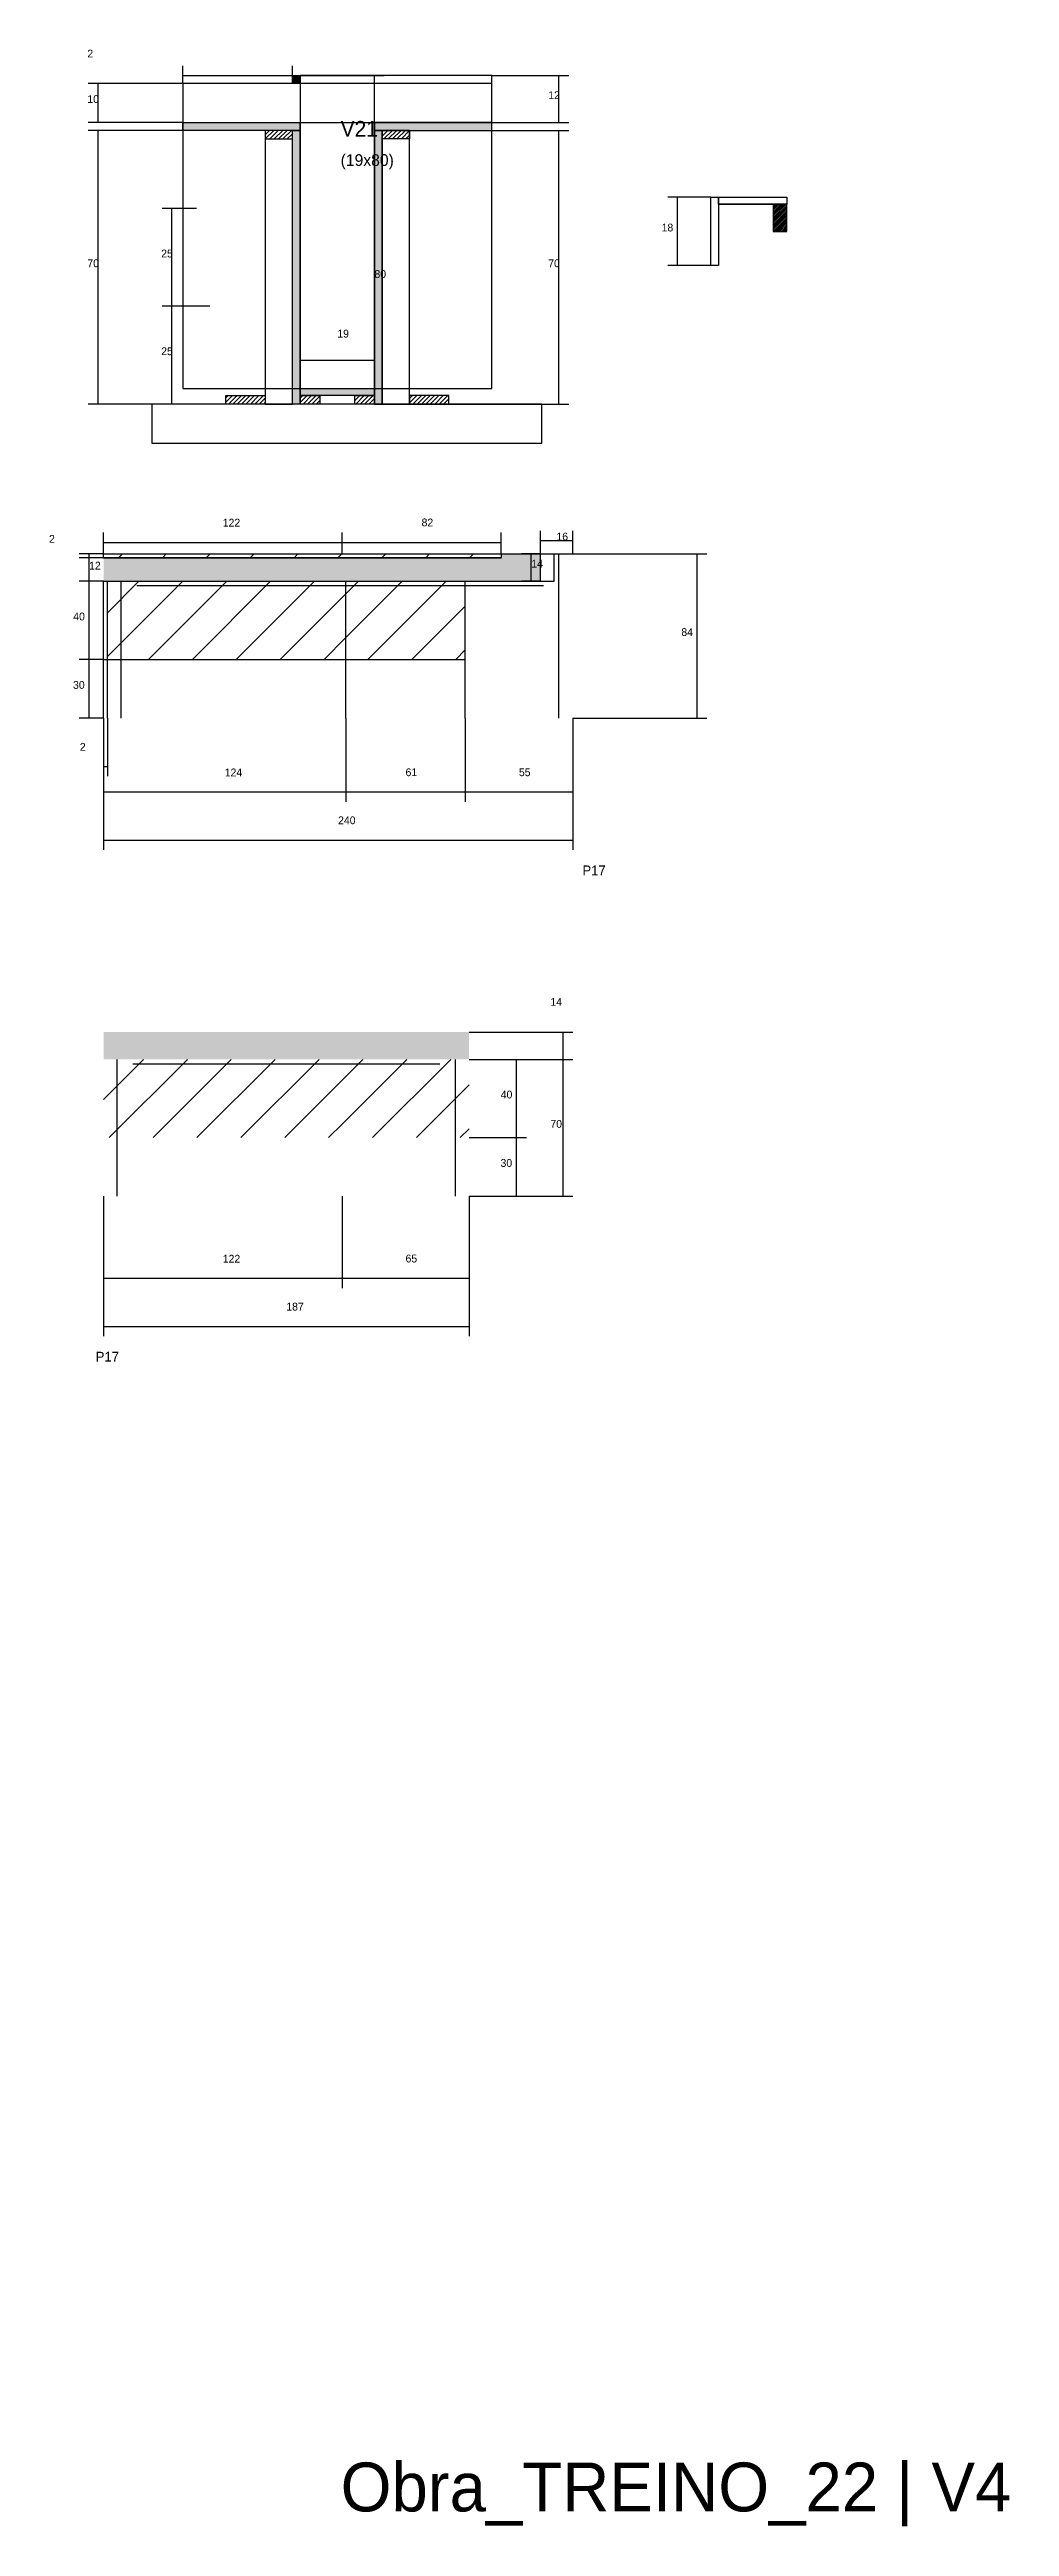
# Model space of a CAD drawing. Header units: metres. Extents: x -65046 to 21926, y -45195 to 1016.
# Drawn here: x 4651 to 5142, y -36418 to -35150 of the extents above; entities that cross this region are included whole.
import ezdxf

# ---------------------------------------------------------------- set-up
doc = ezdxf.new("R2010")
doc.units = ezdxf.units.M
for name, color, linetype in [('CONCRETO', 251, 'Continuous'), ('COTA', 241, 'Continuous'), ('Hachura', 253, 'Continuous'), ('LABEL_ID', 3, 'Continuous'), ('Madeira', 126, 'Continuous'), ('NOMENCLATURA', 7, 'Continuous'), ('Painéis', 200, 'Continuous'), ('SARR_2.2x7', 40, 'Continuous'), ('Texto Seção', 7, 'Continuous')]:
    doc.layers.add(name, color=color, linetype=linetype)

msp = doc.modelspace()

# ---------------------------------------------------------------- texts
at = {"layer": 'COTA'}
for s, p in [('2', (4670.4, -35154.5)), ('10', (4670.4, -35177.8)), ('12', (4906.2, -35175.8)), ('18', (4964.2, -35243.5)), ('25', (4708.2, -35256.8)), ('70', (4670.4, -35261.8)), ('80', (4817.3, -35267.3)), ('70', (4906.2, -35261.8)), ('25', (4708.2, -35306.8)), ('19', (4798.3, -35297.8)), ('122', (4739.7, -35394.5)), ('82', (4841.4, -35394.4)), ('2', (4650.8, -35402.8)), ('16', (4910.4, -35401.6)), ('12', (4671.3, -35416.5)), ('14', (4897.5, -35415.5)), ('40', (4663.2, -35442.5)), ('84', (4974.3, -35450.5)), ('30', (4663.1, -35477.5)), ('2', (4666.6, -35509.2)), ('124', (4740.7, -35522.3)), ('61', (4833.2, -35522.2)), ('55', (4891.2, -35522.2)), ('240', (4798.7, -35546.8)), ('14', (4907.3, -35639.7)), ('40', (4881.9, -35687.1)), ('70', (4907.3, -35702.1)), ('30', (4881.8, -35722.1)), ('122', (4739.7, -35771.1)), ('65', (4833.2, -35771)), ('187', (4772.2, -35795.6))]:
    msp.add_text(s, height=4, dxfattribs=at).set_placement(p)
at = {"layer": 'LABEL_ID'}
msp.add_text('Obra_TREINO_22 | V4', height=25, dxfattribs=at).set_placement((4800, -36410))
at = {"layer": 'NOMENCLATURA'}
for p in [(4923.7, -35572.9), (4674.7, -35821.7)]:
    msp.add_text('P17', height=5, dxfattribs=at).set_placement(p)
at = {"layer": 'Texto Seção'}
for s, height, p in [('V21', 8, (4800, -35195)), ('(19x80)', 6, (4800, -35210))]:
    msp.add_text(s, height=height, dxfattribs=at).set_placement(p)

# ---------------------------------------------------------------- hatches: boundary and pattern name
at = {"layer": 'COTA'}
h = msp.add_hatch(dxfattribs=at)
h.set_pattern_fill('AR-CONC', scale=0.03)
h.paths.add_polyline_path([(4902.2, -35422.5), (4902.2, -35408.5), (4882.2, -35408.5), (4882.2, -35410.5), (4678.7, -35410.5), (4678.7, -35422.5)])
h = msp.add_hatch(dxfattribs=at)
h.set_pattern_fill('AR-CONC', scale=0.03)
h.paths.add_polyline_path([(4678.7, -35653.1), (4678.7, -35667.1), (4865.7, -35667.1), (4865.7, -35653.1)])
at = {"layer": 'Hachura'}
h = msp.add_hatch(color=8, dxfattribs=at)
h.dxf.hatch_style = 1
h.paths.add_polyline_path([(4775.3, -35163.8), (4779.3, -35163.8), (4779.3, -35163.8), (4779.3, -35167.8), (4779.3, -35167.8), (4775.3, -35167.8), (4775.3, -35167.8), (4775.3, -35163.8)])
h = msp.add_hatch(color=8, dxfattribs=at)
h.dxf.hatch_style = 1
h.paths.add_polyline_path([(4719.3, -35191.8), (4719.3, -35187.8), (4719.3, -35187.8), (4779.3, -35187.8), (4779.3, -35187.8), (4779.3, -35191.8), (4779.3, -35191.8), (4719.3, -35191.8)])
h = msp.add_hatch(dxfattribs=at)
h.set_pattern_fill('ANSI31', scale=0.5)
h.paths.add_polyline_path([(4761.3, -35191.8), (4761.3, -35196.2), (4761.3, -35196.2), (4775.3, -35196.2), (4775.3, -35196.2), (4775.3, -35191.8), (4775.3, -35191.8), (4761.3, -35191.8)])
h = msp.add_hatch(color=8, dxfattribs=at)
h.dxf.hatch_style = 1
h.paths.add_polyline_path([(4775.3, -35191.8), (4779.3, -35191.8), (4779.3, -35191.8), (4779.3, -35331.8), (4779.3, -35331.8), (4775.3, -35331.8), (4775.3, -35331.8), (4775.3, -35191.8)])
h = msp.add_hatch(color=8, dxfattribs=at)
h.dxf.hatch_style = 1
h.paths.add_polyline_path([(4877.3, -35191.8), (4877.3, -35187.8), (4877.3, -35187.8), (4817.3, -35187.8), (4817.3, -35187.8), (4817.3, -35191.8), (4817.3, -35191.8), (4877.3, -35191.8)])
h = msp.add_hatch(color=8, dxfattribs=at)
h.dxf.hatch_style = 1
h.paths.add_polyline_path([(4821.3, -35191.8), (4817.3, -35191.8), (4817.3, -35191.8), (4817.3, -35331.8), (4817.3, -35331.8), (4821.3, -35331.8), (4821.3, -35331.8), (4821.3, -35191.8)])
h = msp.add_hatch(dxfattribs=at)
h.set_pattern_fill('ANSI31', scale=0.5)
h.paths.add_polyline_path([(4835.3, -35191.8), (4835.3, -35196.2), (4835.3, -35196.2), (4821.3, -35196.2), (4821.3, -35196.2), (4821.3, -35191.8), (4821.3, -35191.8), (4835.3, -35191.8)])
h = msp.add_hatch(dxfattribs=at)
h.set_pattern_fill('ANSI31', scale=0.5)
h.paths.add_polyline_path([(4741.3, -35331.8), (4741.3, -35327.4), (4741.3, -35327.4), (4761.3, -35327.4), (4761.3, -35327.4), (4761.3, -35331.8), (4761.3, -35331.8), (4741.3, -35331.8)])
h = msp.add_hatch(color=8, dxfattribs=at)
h.dxf.hatch_style = 1
h.paths.add_polyline_path([(4779.3, -35327.4), (4779.3, -35323.8), (4779.3, -35323.8), (4817.3, -35323.8), (4817.3, -35323.8), (4817.3, -35327.4), (4817.3, -35327.4), (4779.3, -35327.4)])
h = msp.add_hatch(dxfattribs=at)
h.set_pattern_fill('ANSI31', scale=0.5)
h.paths.add_polyline_path([(4779.3, -35331.8), (4779.3, -35327.4), (4779.3, -35327.4), (4789.3, -35327.4), (4789.3, -35327.4), (4789.3, -35331.8), (4789.3, -35331.8), (4779.3, -35331.8)])
h = msp.add_hatch(dxfattribs=at)
h.set_pattern_fill('ANSI31', scale=0.5)
h.paths.add_polyline_path([(4807.3, -35331.8), (4807.3, -35327.4), (4807.3, -35327.4), (4817.3, -35327.4), (4817.3, -35327.4), (4817.3, -35331.8), (4817.3, -35331.8), (4807.3, -35331.8)])
h = msp.add_hatch(dxfattribs=at)
h.set_pattern_fill('ANSI31', scale=0.5)
h.paths.add_polyline_path([(4855.3, -35331.8), (4855.3, -35327.4), (4855.3, -35327.4), (4835.3, -35327.4), (4835.3, -35327.4), (4835.3, -35331.8), (4835.3, -35331.8), (4855.3, -35331.8)])
h = msp.add_hatch(dxfattribs=at)
h.set_pattern_fill('ANSI31', scale=5)
h.paths.add_polyline_path([(4800.7, -35410.5), (4800.7, -35408.5), (4680.7, -35408.5), (4680.7, -35410.5)])
h = msp.add_hatch(dxfattribs=at)
h.set_pattern_fill('ANSI31', scale=5)
h.paths.add_polyline_path([(4882.2, -35410.5), (4882.2, -35408.5), (4800.7, -35408.5), (4800.7, -35410.5)])
h = msp.add_hatch(dxfattribs=at)
h.set_pattern_fill('ANSI31', scale=5)
h.paths.add_polyline_path([(4802.7, -35422.5), (4680.7, -35422.5), (4680.7, -35462.5), (4802.7, -35462.5)])
h = msp.add_hatch(dxfattribs=at)
h.set_pattern_fill('ANSI31', scale=5)
h.paths.add_polyline_path([(4802.7, -35422.5), (4802.7, -35462.5), (4863.7, -35462.5), (4863.7, -35422.5)])
h = msp.add_hatch(dxfattribs=at)
h.set_pattern_fill('ANSI31', scale=5)
h.paths.add_polyline_path([(4678.7, -35667.1), (4678.7, -35707.1), (4800.7, -35707.1), (4800.7, -35667.1)])
h = msp.add_hatch(dxfattribs=at)
h.set_pattern_fill('ANSI31', scale=5)
h.paths.add_polyline_path([(4800.7, -35667.1), (4800.7, -35707.1), (4865.7, -35707.1), (4865.7, -35667.1)])
at = {"layer": 'Madeira'}
h = msp.add_hatch(dxfattribs=at)
h.set_pattern_fill('ANSI31', scale=0.2)
h.paths.add_polyline_path([(5028.3, -35229.6), (5021.3, -35229.6), (5021.3, -35243.6), (5028.3, -35243.6)])

# ---------------------------------------------------------------- linework, layer by layer
at = {"layer": 'CONCRETO'}
for points in [[(4877.3, -35187.8), (4877.3, -35163.8), (4779.3, -35163.8)], [(4779.3, -35167.8), (4719.3, -35167.8), (4719.3, -35187.8), (4779.3, -35187.8), (4779.3, -35323.8), (4817.3, -35323.8), (4817.3, -35197.8), (4817.3, -35187.8), (4877.3, -35187.8)]]:
    msp.add_lwpolyline(points, dxfattribs=at)
for points in [[(4779.3, -35187.8), (4877.3, -35187.8), (4877.3, -35163.8), (4779.3, -35163.8)], [(4719.3, -35323.8), (4877.3, -35323.8), (4877.3, -35167.8), (4719.3, -35167.8)]]:
    msp.add_lwpolyline(points, close=True, dxfattribs=at)
at = {"layer": 'COTA'}
for p, q in [((4719.3, -35167.8), (4719.3, -35158.8)), ((4719.3, -35163.8), (4775.3, -35163.8)), ((4775.3, -35163.8), (4775.3, -35158.8)), ((4779.3, -35163.8), (4822.3, -35163.8)), ((4817.3, -35323.8), (4817.3, -35163.8)), ((4877.3, -35163.8), (4916.7, -35163.8)), ((4911.7, -35187.8), (4911.7, -35163.8)), ((4719.3, -35167.8), (4670.9, -35167.8)), ((4675.9, -35187.8), (4675.9, -35167.8)), ((4719.3, -35187.8), (4670.9, -35187.8)), ((4719.3, -35191.8), (4670.9, -35191.8)), ((4675.9, -35331.8), (4675.9, -35191.8)), ((4835.3, -35191.8), (4916.7, -35191.8)), ((4877.3, -35187.8), (4916.7, -35187.8)), ((4911.7, -35331.8), (4911.7, -35191.8)), ((4989.3, -35226), (4967.3, -35226)), ((4972.3, -35261), (4972.3, -35226)), ((4726.3, -35231.8), (4708.7, -35231.8)), ((4713.7, -35281.8), (4713.7, -35231.8)), ((4989.3, -35261), (4967.3, -35261)), ((4726.3, -35281.8), (4708.7, -35281.8)), ((4733.1, -35281.8), (4708.7, -35281.8)), ((4713.7, -35331.8), (4713.7, -35281.8)), ((4779.3, -35323.8), (4779.3, -35304.3)), ((4817.3, -35323.8), (4817.3, -35304.3)), ((4779.3, -35309.3), (4817.3, -35309.3)), ((4779.3, -35323.8), (4822.3, -35323.8)), ((4741.3, -35331.8), (4670.9, -35331.8)), ((4733.1, -35331.8), (4708.7, -35331.8)), ((4855.3, -35331.8), (4916.7, -35331.8)), ((4678.7, -35408.5), (4678.7, -35397.6)), ((4678.7, -35402.6), (4800.7, -35402.6)), ((4800.7, -35408.5), (4800.7, -35397.6)), ((4800.7, -35408.5), (4800.7, -35397.6)), ((4800.7, -35402.6), (4882.2, -35402.6)), ((4882.2, -35408.5), (4882.2, -35397.6)), ((4902.2, -35408.5), (4902.2, -35396.6)), ((4902.2, -35401.6), (4918.7, -35401.6)), ((4918.7, -35408.5), (4918.7, -35396.6)), ((4678.7, -35408.5), (4666.3, -35408.5)), ((4678.7, -35410.5), (4666.3, -35410.5)), ((4678.7, -35410.5), (4666.3, -35410.5)), ((4671.3, -35410.5), (4671.3, -35408.5)), ((4671.3, -35422.5), (4671.3, -35410.5)), ((4902.2, -35408.5), (4892.5, -35408.5)), ((4897.5, -35422.5), (4897.5, -35408.5)), ((4918.7, -35408.5), (4987.4, -35408.5)), ((4982.4, -35492.5), (4982.4, -35408.5)), ((4678.7, -35422.5), (4666.3, -35422.5)), ((4678.7, -35422.5), (4666.3, -35422.5)), ((4671.3, -35462.5), (4671.3, -35422.5)), ((4902.2, -35422.5), (4892.5, -35422.5)), ((4678.7, -35462.5), (4666.3, -35462.5)), ((4678.7, -35462.5), (4666.3, -35462.5)), ((4671.3, -35492.5), (4671.3, -35462.5)), ((4678.7, -35492.5), (4666.3, -35492.5)), ((4678.7, -35492.5), (4678.7, -35535.3)), ((4678.7, -35492.5), (4678.7, -35559.9)), ((4678.7, -35492.5), (4678.7, -35522.2)), ((4680.7, -35492.5), (4680.7, -35522.2)), ((4802.7, -35492.5), (4802.7, -35535.3)), ((4802.7, -35492.5), (4802.7, -35535.3)), ((4863.7, -35492.5), (4863.7, -35535.3)), ((4863.7, -35492.5), (4863.7, -35535.3)), ((4918.7, -35492.5), (4918.7, -35559.9)), ((4918.7, -35492.5), (4987.4, -35492.5)), ((4918.7, -35492.5), (4918.7, -35535.3)), ((4678.7, -35517.2), (4680.7, -35517.2)), ((4678.7, -35530.3), (4802.7, -35530.3)), ((4802.7, -35530.3), (4863.7, -35530.3)), ((4863.7, -35530.3), (4918.7, -35530.3)), ((4678.7, -35554.9), (4918.7, -35554.9)), ((4865.7, -35653.1), (4918.8, -35653.1)), ((4913.8, -35667.1), (4913.8, -35653.1)), ((4865.7, -35667.1), (4918.8, -35667.1)), ((4865.7, -35667.1), (4918.8, -35667.1)), ((4865.7, -35667.1), (4895, -35667.1)), ((4890, -35707.1), (4890, -35667.1)), ((4913.8, -35737.1), (4913.8, -35667.1)), ((4865.7, -35707.1), (4895, -35707.1)), ((4865.7, -35707.1), (4895, -35707.1)), ((4890, -35737.1), (4890, -35707.1)), ((4678.7, -35737.1), (4678.7, -35784.1)), ((4678.7, -35737.1), (4678.7, -35808.7)), ((4800.7, -35737.1), (4800.7, -35784.1)), ((4800.7, -35737.1), (4800.7, -35784.1)), ((4865.7, -35737.1), (4865.7, -35784.1)), ((4865.7, -35737.1), (4865.7, -35808.7)), ((4865.7, -35737.1), (4918.8, -35737.1)), ((4865.7, -35737.1), (4895, -35737.1)), ((4678.7, -35779.1), (4800.7, -35779.1)), ((4800.7, -35779.1), (4865.7, -35779.1)), ((4678.7, -35803.7), (4865.7, -35803.7))]:
    msp.add_line(p, q, dxfattribs=at)
at = {"layer": 'Madeira'}
for points in [[(4761.3, -35191.8), (4761.3, -35196.2), (4775.3, -35196.2), (4775.3, -35191.8)], [(4761.3, -35331.8), (4775.3, -35331.8), (4775.3, -35191.8), (4761.3, -35191.8)], [(4835.3, -35191.8), (4835.3, -35196.2), (4821.3, -35196.2), (4821.3, -35191.8)], [(4835.3, -35191.8), (4821.3, -35191.8), (4821.3, -35331.8), (4835.3, -35331.8)], [(5028.3, -35229.6), (5021.3, -35229.6), (5021.3, -35243.6), (5028.3, -35243.6)], [(4741.3, -35331.8), (4741.3, -35327.4), (4761.3, -35327.4), (4761.3, -35331.8)], [(4779.3, -35331.8), (4779.3, -35327.4), (4789.3, -35327.4), (4789.3, -35331.8)], [(4807.3, -35331.8), (4807.3, -35327.4), (4817.3, -35327.4), (4817.3, -35331.8)], [(4855.3, -35331.8), (4855.3, -35327.4), (4835.3, -35327.4), (4835.3, -35331.8)], [(4703.4, -35351.8), (4903, -35351.8), (4903, -35331.8), (4703.4, -35331.8)]]:
    msp.add_lwpolyline(points, close=True, dxfattribs=at)
at = {"layer": 'Painéis'}
for p, q in [((4719.3, -35187.8), (4779.3, -35187.8)), ((4719.3, -35191.8), (4719.3, -35187.8)), ((4779.3, -35191.8), (4779.3, -35187.8)), ((4779.3, -35331.8), (4779.3, -35191.8)), ((4817.3, -35187.8), (4877.3, -35187.8)), ((4817.3, -35191.8), (4817.3, -35187.8)), ((4817.3, -35331.8), (4817.3, -35191.8)), ((4877.3, -35191.8), (4877.3, -35187.8)), ((4993.3, -35226), (5028.3, -35226)), ((4993.3, -35229.6), (5028.3, -35229.6)), ((4779.3, -35323.8), (4817.3, -35323.8)), ((4779.3, -35327.4), (4779.3, -35323.8)), ((4817.3, -35327.4), (4817.3, -35323.8)), ((4678.7, -35408.5), (4882.2, -35408.5)), ((4678.7, -35410.5), (4882.2, -35410.5)), ((4882.2, -35408.5), (4902.2, -35408.5)), ((4902.2, -35408.5), (4918.7, -35408.5)), ((4902.2, -35422.5), (4902.2, -35408.5)), ((4678.7, -35422.5), (4902.2, -35422.5)), ((4678.7, -35492.5), (4678.7, -35422.5)), ((4680.7, -35492.5), (4680.7, -35422.5)), ((4802.7, -35492.5), (4802.7, -35422.5)), ((4863.7, -35492.5), (4863.7, -35422.5)), ((4678.7, -35462.5), (4863.7, -35462.5))]:
    msp.add_line(p, q, dxfattribs=at)
for points in [[(4775.3, -35163.8), (4779.3, -35163.8), (4779.3, -35167.8), (4775.3, -35167.8)], [(4719.3, -35191.8), (4719.3, -35187.8), (4779.3, -35187.8), (4779.3, -35191.8)], [(4775.3, -35191.8), (4779.3, -35191.8), (4779.3, -35331.8), (4775.3, -35331.8)], [(4877.3, -35191.8), (4877.3, -35187.8), (4817.3, -35187.8), (4817.3, -35191.8)], [(4821.3, -35191.8), (4817.3, -35191.8), (4817.3, -35331.8), (4821.3, -35331.8)], [(4993.3, -35261), (4989.3, -35261), (4989.3, -35226), (4993.3, -35226)], [(4779.3, -35327.4), (4779.3, -35323.8), (4817.3, -35323.8), (4817.3, -35327.4)], [(4882.2, -35410.5), (4678.7, -35410.5), (4678.7, -35408.5), (4882.2, -35408.5)]]:
    msp.add_lwpolyline(points, close=True, dxfattribs=at)
msp.add_lwpolyline([(4993.3, -35226), (5028.3, -35226), (5028.3, -35229.6), (4993.3, -35229.6), (4993.3, -35226)], dxfattribs=at)
at = {"layer": 'SARR_2.2x7'}
for p, q in [((4909.2, -35422.5), (4909.2, -35408.5)), ((4911.7, -35492.5), (4911.7, -35408.5)), ((4687.7, -35492.5), (4687.7, -35422.5)), ((4695.7, -35424.7), (4802.7, -35424.7)), ((4802.7, -35424.7), (4863.7, -35424.7)), ((4863.7, -35424.7), (4903.7, -35424.7)), ((4902.2, -35422.5), (4909.2, -35422.5)), ((4685.7, -35737.1), (4685.7, -35667.1)), ((4693.7, -35669.3), (4800.7, -35669.3)), ((4800.7, -35669.3), (4850.7, -35669.3)), ((4858.7, -35737.1), (4858.7, -35667.1))]:
    msp.add_line(p, q, dxfattribs=at)

msp.set_redraw_order([(e.dxf.handle, doc.entitydb.next_handle()) for e in msp.query("TEXT MTEXT ATTDEF DIMENSION ARC_DIMENSION")])  # texts and dimensions are drawn at this point

doc.saveas('drawing.dxf')
